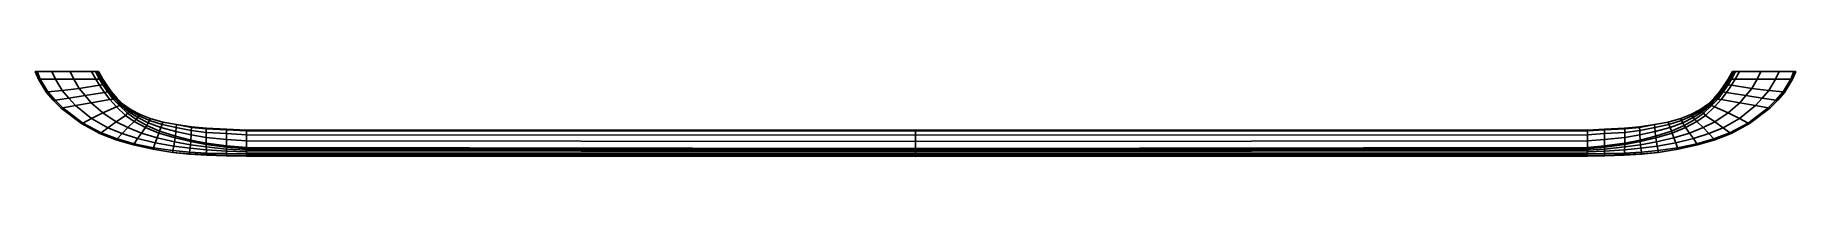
# Model space of a CAD drawing. Extents: x -286 to 286, y -28 to 0.
import ezdxf

# ---------------------------------------------------------------- set-up
doc = ezdxf.new("R2010")
doc.units = 0
doc.layers.add('METAL', color=5, linetype='CONTINUOUS')

msp = doc.modelspace()

# ---------------------------------------------------------------- meshes
at = {"layer": 'METAL'}
mesh = msp.add_polyface(dxfattribs=at)
corners = [(-284.91, -0.01, -0.67), (-278.48, 0, 0.38), (-278.48, -0.01, -0.67), (-277.24, 0, 0.93), (-273.49, 0, 1.47), (-267.25, 0, 1.98), (-285.5, -0.01, -1.21), (-284.41, -2.46, -1.18), (-283.87, -2.46, -0.67), (-284.91, -0.01, -0.67), (-281.81, -6.79, -1.19), (-281.36, -6.6, -0.61), (-279.64, -9.37, -1.16), (-279.02, -9.37, -0.52), (-278.63, -0.01, -1.21), (-285.5, -0.01, -1.21), (-277.11, -11.97, -1.13), (-276.51, -11.84, -0.43), (-284.41, -2.46, -1.37), (-284.41, -2.46, -1.48), (-281.81, -6.79, -1.48), (-281.81, -6.79, -1.39), (-279.64, -9.37, -1.48), (-279.64, -9.37, -1.38), (-277.11, -11.97, -1.37), (-277.11, -11.97, -1.48), (-270.46, -16.97, -1.48), (-270.46, -16.97, -1.31), (-285.5, -0.01, -1.21), (-285.5, -0.01, -1.39), (-284.41, -2.46, -1.18), (-281.81, -6.79, -1.19), (-279.64, -9.37, -1.16), (-277.11, -11.97, -1.13), (-270.46, -16.97, -0.94), (-278.63, -0.01, -1.39), (-285.5, -0.01, -1.39), (-280.09, -0.01, 0.85), (-278.95, -2.46, 0.84), (-272.95, -2.46, 2.03), (-274.2, -0.01, 2.07), (-280.09, -0.01, 0.85), (-283.87, -2.46, -0.67), (-284.91, -0.01, -0.67), (-276.76, -6.17, 0.89), (-271.2, -5.46, 2.07), (-281.36, -6.6, -0.61), (-276.51, -11.84, -0.43), (-272.41, -11.08, 1.02), (-274.63, -8.69, 0.95), (-279.02, -9.37, -0.52), (-274.2, -0.01, 2.07), (-285.5, -0.01, -1.48), (-278.63, -0.01, -1.48), (-285.5, -0.01, -1.48), (-284.91, -0.01, -2.29), (-278.48, -0.01, -2.29), (-278.48, 0, -3.35), (-273.49, 0, -4.43), (-277.24, 0, -3.9), (-267.25, 0, -4.94), (-285.5, -0.01, -1.75), (-284.91, -0.01, -2.29), (-283.87, -2.46, -2.29), (-284.41, -2.46, -1.78), (-281.36, -6.6, -2.36), (-281.81, -6.79, -1.77), (-279.02, -9.37, -2.44), (-279.64, -9.37, -1.8), (-278.63, -0.01, -1.75), (-285.5, -0.01, -1.75), (-276.51, -11.84, -2.53), (-277.11, -11.97, -1.83), (-284.41, -2.46, -1.59), (-281.81, -6.79, -1.58), (-279.64, -9.37, -1.59), (-277.11, -11.97, -1.6), (-270.46, -16.97, -1.66), (-285.5, -0.01, -1.75), (-284.41, -2.46, -1.78), (-285.5, -0.01, -1.57), (-281.81, -6.79, -1.77), (-279.64, -9.37, -1.8), (-285.5, -0.01, -1.57), (-278.63, -0.01, -1.57), (-277.11, -11.97, -1.83), (-280.09, -0.01, -3.82), (-278.95, -2.46, -3.8), (-280.09, -0.01, -3.82), (-274.2, -0.01, -5.03), (-272.95, -2.46, -5), (-283.87, -2.46, -2.29), (-284.91, -0.01, -2.29), (-276.76, -6.17, -3.85), (-271.2, -5.46, -5.03), (-281.36, -6.6, -2.36), (-276.51, -11.84, -2.53), (-279.02, -9.37, -2.44), (-274.63, -8.69, -3.92), (-272.41, -11.08, -3.98), (-274.2, -0.01, -5.03)]
mesh.append_faces([[corners[k] for k in face] for face in [(0, 1, 2, 2), (1, 3, 4, 5), (6, 7, 8, 9), (7, 10, 11, 8), (10, 12, 13, 11), (14, 15, 0, 2), (12, 16, 17, 13), (18, 19, 20, 21), (21, 20, 22, 23), (24, 25, 26, 27), (28, 29, 18, 30), (30, 18, 21, 31), (31, 21, 23, 32), (33, 24, 27, 34), (14, 35, 36, 15), (32, 23, 24, 33), (3, 1, 0, 37), (38, 39, 40, 41), (42, 38, 41, 43), (44, 45, 39, 38), (46, 44, 38, 42), (47, 48, 49, 50), (4, 3, 37, 51), (50, 49, 44, 46), (18, 29, 52, 19), (36, 35, 53, 54), (24, 23, 22, 25), (55, 56, 57, 57), (58, 59, 57, 60), (61, 62, 63, 64), (64, 63, 65, 66), (66, 65, 67, 68), (69, 56, 55, 70), (68, 67, 71, 72), (73, 74, 20, 19), (74, 75, 22, 20), (76, 77, 26, 25), (78, 79, 73, 80), (79, 81, 74, 73), (81, 82, 75, 74), (69, 70, 83, 84), (82, 85, 76, 75), (59, 86, 55, 57), (87, 88, 89, 90), (91, 92, 88, 87), (93, 87, 90, 94), (95, 91, 87, 93), (96, 97, 98, 99), (58, 100, 86, 59), (97, 95, 93, 98), (73, 19, 52, 80), (83, 54, 53, 84), (76, 25, 22, 75)]])
mesh = msp.add_polyface(dxfattribs=at)
corners = [(-265.95, -0.01, 3.18), (-267.25, -0.01, 2.98), (-265.86, -2.46, 2.92), (-264.68, -2.46, 3.11), (-278.48, 0, 0.38), (-267.25, 0, 0.76), (-267.25, -0.01, -0.67), (-278.48, -0.01, -0.67), (-265.32, 0, 0.83), (-265, -0.01, -0.67), (-267.25, 0, 1.98), (-265.95, -0.01, 3.18), (-264.68, -2.46, 3.11), (-264.32, -2.44, 2.07), (-265.64, 0, 2.11), (-265.64, 0, 2.11), (-267.25, -0.01, 2.98), (-265.95, -0.01, 3.18), (-267.27, -0.01, -1.21), (-278.63, -0.01, -1.21), (-277.11, -11.97, -1.13), (-270.46, -16.97, -0.94), (-270.02, -16.76, -0.21), (-276.51, -11.84, -0.43), (-264.48, -20.19, -0.6), (-264.14, -19.92, 0.17), (-265, -0.01, -1.21), (-265, -0.01, -1.39), (-265, -0.01, -1.48), (-267.27, -0.01, -1.48), (-267.27, -0.01, -1.39), (-278.63, -0.01, -1.39), (-270.46, -16.97, -0.94), (-270.46, -16.97, -1.31), (-264.48, -20.19, -1.19), (-264.48, -20.19, -0.6), (-272.95, -2.46, 2.03), (-274.2, -0.01, 2.07), (-271.2, -5.46, 2.07), (-264.65, -4.45, 2.94), (-267.34, -10.16, 2.15), (-261.31, -9.08, 2.96), (-262.98, -6.77, 2.95), (-269.28, -7.82, 2.11), (-272.41, -11.08, 1.02), (-274.63, -8.69, 0.95), (-267.18, -15.25, 1.21), (-263.54, -13.48, 2.3), (-270.02, -16.76, -0.21), (-276.51, -11.84, -0.43), (-264.14, -19.92, 0.17), (-261.9, -18.29, 1.51), (-273.49, 0, 1.47), (-274.2, -0.01, 2.07), (-276.76, -6.17, 0.89), (-278.63, -0.01, -1.48), (-270.46, -16.97, -1.48), (-264.48, -20.19, -1.48), (-265.95, -0.01, -6.15), (-264.68, -2.46, -6.08), (-265.86, -2.46, -5.88), (-267.25, -0.01, -5.95), (-278.48, 0, -3.35), (-278.48, -0.01, -2.29), (-267.25, -0.01, -2.29), (-267.25, 0, -3.73), (-265, -0.01, -2.29), (-265.32, 0, -3.79), (-267.25, 0, -4.94), (-265.64, 0, -5.08), (-267.25, -0.01, -5.95), (-265.95, -0.01, -6.15), (-267.27, -0.01, -1.75), (-278.63, -0.01, -1.75), (-277.11, -11.97, -1.83), (-276.51, -11.84, -2.53), (-270.02, -16.76, -2.76), (-270.46, -16.97, -2.02), (-264.14, -19.92, -3.14), (-264.48, -20.19, -2.37), (-265, -0.01, -1.75), (-265, -0.01, -1.57), (-267.27, -0.01, -1.57), (-278.63, -0.01, -1.57), (-277.11, -11.97, -1.83), (-270.46, -16.97, -2.02), (-270.46, -16.97, -1.66), (-277.11, -11.97, -1.6), (-264.48, -20.19, -2.37), (-264.48, -20.19, -1.78), (-272.95, -2.46, -5), (-274.2, -0.01, -5.03), (-271.2, -5.46, -5.03), (-264.65, -4.45, -5.9), (-267.34, -10.16, -5.12), (-269.28, -7.82, -5.07), (-262.98, -6.77, -5.92), (-261.31, -9.08, -5.93), (-272.41, -11.08, -3.98), (-274.63, -8.69, -3.92), (-267.18, -15.25, -4.18), (-263.54, -13.48, -5.26), (-270.02, -16.76, -2.76), (-276.51, -11.84, -2.53), (-264.14, -19.92, -3.14), (-261.9, -18.29, -4.47), (-274.2, -0.01, -5.03), (-273.49, 0, -4.43), (-276.76, -6.17, -3.85)]
mesh.append_faces([[corners[k] for k in face] for face in [(0, 1, 2, 3), (4, 5, 6, 7), (5, 8, 9, 6), (5, 4, 10, 10), (11, 12, 13, 14), (10, 15, 8, 5), (16, 17, 15, 10), (18, 19, 7, 6), (20, 21, 22, 23), (21, 24, 25, 22), (26, 18, 6, 9), (27, 28, 29, 30), (18, 30, 31, 19), (32, 33, 34, 35), (26, 27, 30, 18), (36, 2, 1, 37), (38, 39, 2, 36), (40, 41, 42, 43), (43, 42, 39, 38), (44, 40, 43, 45), (46, 47, 40, 44), (48, 46, 44, 49), (50, 51, 46, 48), (10, 52, 53, 16), (45, 43, 38, 54), (31, 30, 29, 55), (34, 33, 56, 57), (58, 59, 60, 61), (62, 63, 64, 65), (65, 64, 66, 67), (65, 68, 62, 62), (68, 65, 67, 69), (70, 68, 69, 71), (72, 64, 63, 73), (74, 75, 76, 77), (77, 76, 78, 79), (80, 66, 64, 72), (81, 82, 29, 28), (72, 73, 83, 82), (84, 85, 86, 87), (85, 88, 89, 86), (80, 72, 82, 81), (90, 91, 61, 60), (92, 90, 60, 93), (94, 95, 96, 97), (95, 92, 93, 96), (98, 99, 95, 94), (100, 98, 94, 101), (102, 103, 98, 100), (104, 102, 100, 105), (68, 70, 106, 107), (99, 108, 92, 95), (83, 55, 29, 82), (89, 57, 56, 86)]])
mesh = msp.add_polyface(dxfattribs=at)
corners = [(-264.68, -2.46, 3.11), (-265.86, -2.46, 2.92), (-264.65, -4.45, 2.94), (-263.51, -4.3, 3.13), (-262.98, -6.77, 2.95), (-261.93, -6.63, 3.13), (-261.31, -9.08, 2.96), (-260.23, -8.98, 3.14), (-265.32, 0, 0.83), (-263.95, -2.44, 0.81), (-263.59, -2.46, -0.53), (-265, -0.01, -0.67), (-262.77, -4.17, 0.97), (-262.52, -4.15, -0.43), (-261.15, -6.49, 0.97), (-260.88, -6.46, -0.43), (-259.24, -8.83, 0.97), (-258.92, -8.78, -0.43), (-265.64, 0, 2.11), (-264.32, -2.44, 2.07), (-263.1, -4.22, 2.16), (-264.68, -2.46, 3.11), (-263.51, -4.3, 3.13), (-261.5, -6.55, 2.16), (-261.93, -6.63, 3.13), (-259.68, -8.9, 2.16), (-260.23, -8.98, 3.14), (-263.59, -2.46, -1.21), (-265, -0.01, -1.21), (-262.52, -4.15, -1.13), (-260.88, -6.46, -1.13), (-258.92, -8.78, -1.13), (-260.88, -6.46, -1.37), (-260.88, -6.46, -1.48), (-262.52, -4.15, -1.48), (-262.52, -4.15, -1.37), (-263.59, -2.46, -1.39), (-265, -0.01, -1.39), (-258.92, -8.78, -1.37), (-263.59, -2.46, -1.48), (-265, -0.01, -1.48), (-258.92, -8.78, -1.48), (-264.68, -2.46, -6.08), (-263.51, -4.3, -6.09), (-264.65, -4.45, -5.9), (-265.86, -2.46, -5.88), (-261.93, -6.63, -6.1), (-262.98, -6.77, -5.92), (-260.23, -8.98, -6.1), (-261.31, -9.08, -5.93), (-265.32, 0, -3.79), (-265, -0.01, -2.29), (-263.59, -2.46, -2.43), (-263.95, -2.44, -3.77), (-262.52, -4.15, -2.53), (-262.77, -4.17, -3.93), (-260.88, -6.46, -2.53), (-261.15, -6.49, -3.93), (-258.92, -8.78, -2.53), (-259.24, -8.83, -3.94), (-265.64, 0, -5.08), (-264.32, -2.44, -5.03), (-265.95, -0.01, -6.15), (-264.68, -2.46, -6.08), (-263.1, -4.22, -5.12), (-263.51, -4.3, -6.09), (-261.5, -6.55, -5.12), (-261.93, -6.63, -6.1), (-259.68, -8.9, -5.13), (-260.23, -8.98, -6.1), (-263.59, -2.46, -1.75), (-265, -0.01, -1.75), (-262.52, -4.15, -1.83), (-260.88, -6.46, -1.83), (-258.92, -8.78, -1.83), (-260.88, -6.46, -1.6), (-262.52, -4.15, -1.6), (-265, -0.01, -1.57), (-263.59, -2.46, -1.57), (-257.16, -10.56, -1.83), (-258.92, -8.78, -1.6), (-257.16, -10.56, -1.6)]
mesh.append_faces([[corners[k] for k in face] for face in [(0, 1, 2, 3), (3, 2, 4, 5), (5, 4, 6, 7), (8, 9, 10, 11), (9, 12, 13, 10), (12, 14, 15, 13), (14, 16, 17, 15), (18, 19, 9, 8), (19, 20, 12, 9), (21, 22, 20, 19), (20, 23, 14, 12), (22, 24, 23, 20), (23, 25, 16, 14), (24, 26, 25, 23), (27, 28, 11, 10), (29, 27, 10, 13), (30, 29, 13, 15), (31, 30, 15, 17), (32, 33, 34, 35), (27, 36, 37, 28), (35, 36, 27, 29), (30, 32, 35, 29), (31, 38, 32, 30), (37, 36, 39, 40), (36, 35, 34, 39), (32, 38, 41, 33), (42, 43, 44, 45), (43, 46, 47, 44), (46, 48, 49, 47), (50, 51, 52, 53), (53, 52, 54, 55), (55, 54, 56, 57), (57, 56, 58, 59), (60, 50, 53, 61), (62, 60, 61, 63), (61, 53, 55, 64), (63, 61, 64, 65), (64, 55, 57, 66), (65, 64, 66, 67), (66, 57, 59, 68), (67, 66, 68, 69), (70, 52, 51, 71), (72, 54, 52, 70), (73, 56, 54, 72), (74, 58, 56, 73), (75, 76, 34, 33), (70, 71, 77, 78), (76, 72, 70, 78), (73, 72, 76, 75), (79, 74, 80, 81), (74, 73, 75, 80), (77, 40, 39, 78), (78, 39, 34, 76), (75, 33, 41, 80)]])
mesh = msp.add_polyface(dxfattribs=at)
corners = [(265.2, -2.46, 3.11), (264.03, -4.3, 3.13), (265.17, -4.45, 2.94), (266.38, -2.46, 2.92), (262.45, -6.63, 3.13), (263.5, -6.77, 2.95), (260.75, -8.98, 3.14), (261.84, -9.08, 2.96), (265.84, 0, 0.83), (265.52, -0.01, -0.67), (264.11, -2.46, -0.53), (264.47, -2.44, 0.81), (263.04, -4.15, -0.43), (263.3, -4.17, 0.97), (261.4, -6.46, -0.43), (261.67, -6.49, 0.97), (259.44, -8.78, -0.43), (259.76, -8.83, 0.97), (266.16, 0, 2.11), (264.84, -2.44, 2.07), (266.47, -0.01, 3.18), (265.2, -2.46, 3.11), (263.63, -4.22, 2.16), (264.03, -4.3, 3.13), (262.02, -6.55, 2.16), (262.45, -6.63, 3.13), (260.2, -8.9, 2.16), (260.75, -8.98, 3.14), (264.11, -2.46, -1.21), (265.52, -0.01, -1.21), (263.04, -4.15, -1.13), (261.4, -6.46, -1.13), (259.44, -8.78, -1.13), (263.04, -4.15, -1.48), (261.4, -6.46, -1.48), (261.4, -6.46, -1.37), (263.04, -4.15, -1.37), (265.52, -0.01, -1.39), (264.11, -2.46, -1.39), (259.44, -8.78, -1.37), (265.52, -0.01, -1.48), (264.11, -2.46, -1.48), (259.44, -8.78, -1.48), (265.2, -2.46, -6.08), (266.38, -2.46, -5.88), (265.17, -4.45, -5.9), (264.03, -4.3, -6.09), (263.5, -6.77, -5.92), (262.45, -6.63, -6.1), (261.84, -9.08, -5.93), (260.75, -8.98, -6.1), (265.84, 0, -3.79), (264.47, -2.44, -3.77), (264.11, -2.46, -2.43), (265.52, -0.01, -2.29), (263.3, -4.17, -3.93), (263.04, -4.15, -2.53), (261.67, -6.49, -3.93), (261.4, -6.46, -2.53), (259.76, -8.83, -3.94), (259.44, -8.78, -2.53), (266.16, 0, -5.08), (264.84, -2.44, -5.03), (263.63, -4.22, -5.12), (265.2, -2.46, -6.08), (264.03, -4.3, -6.09), (262.02, -6.55, -5.12), (262.45, -6.63, -6.1), (260.2, -8.9, -5.13), (260.75, -8.98, -6.1), (264.11, -2.46, -1.75), (265.52, -0.01, -1.75), (263.04, -4.15, -1.83), (261.4, -6.46, -1.83), (259.44, -8.78, -1.83), (263.04, -4.15, -1.6), (261.4, -6.46, -1.6), (264.11, -2.46, -1.57), (265.52, -0.01, -1.57), (257.68, -10.56, -1.83), (257.68, -10.56, -1.6), (259.44, -8.78, -1.6)]
mesh.append_faces([[corners[k] for k in face] for face in [(0, 1, 2, 3), (1, 4, 5, 2), (4, 6, 7, 5), (8, 9, 10, 11), (11, 10, 12, 13), (13, 12, 14, 15), (15, 14, 16, 17), (18, 8, 11, 19), (20, 18, 19, 21), (19, 11, 13, 22), (21, 19, 22, 23), (22, 13, 15, 24), (23, 22, 24, 25), (24, 15, 17, 26), (25, 24, 26, 27), (28, 10, 9, 29), (30, 12, 10, 28), (31, 14, 12, 30), (32, 16, 14, 31), (33, 34, 35, 36), (28, 29, 37, 38), (36, 30, 28, 38), (31, 30, 36, 35), (32, 31, 35, 39), (38, 37, 40, 41), (36, 38, 41, 33), (39, 35, 34, 42), (43, 44, 45, 46), (46, 45, 47, 48), (48, 47, 49, 50), (51, 52, 53, 54), (52, 55, 56, 53), (55, 57, 58, 56), (57, 59, 60, 58), (61, 62, 52, 51), (62, 63, 55, 52), (64, 65, 63, 62), (63, 66, 57, 55), (65, 67, 66, 63), (66, 68, 59, 57), (67, 69, 68, 66), (70, 71, 54, 53), (72, 70, 53, 56), (73, 72, 56, 58), (74, 73, 58, 60), (33, 75, 76, 34), (70, 77, 78, 71), (75, 77, 70, 72), (73, 76, 75, 72), (79, 80, 81, 74), (74, 81, 76, 73), (77, 41, 40, 78), (75, 33, 41, 77), (81, 42, 34, 76)]])
mesh = msp.add_polyface(dxfattribs=at)
corners = [(266.47, -0.01, 3.18), (265.2, -2.46, 3.11), (266.38, -2.46, 2.92), (267.77, -0.01, 2.98), (279, 0, 0.38), (279, -0.01, -0.67), (267.77, -0.01, -0.67), (267.77, 0, 0.76), (265.52, -0.01, -0.67), (265.84, 0, 0.83), (267.77, 0, 1.98), (266.16, 0, 2.11), (267.77, -0.01, 2.98), (266.47, -0.01, 3.18), (267.79, -0.01, -1.21), (279.15, -0.01, -1.21), (277.63, -11.97, -1.13), (277.04, -11.84, -0.43), (270.54, -16.76, -0.21), (270.98, -16.97, -0.94), (264.66, -19.92, 0.17), (265, -20.19, -0.6), (265.52, -0.01, -1.21), (267.79, -0.01, -1.48), (265.52, -0.01, -1.48), (265.52, -0.01, -1.39), (267.79, -0.01, -1.39), (279.15, -0.01, -1.39), (270.98, -16.97, -0.94), (265, -20.19, -0.6), (265, -20.19, -1.19), (270.98, -16.97, -1.31), (274.72, -0.01, 2.07), (273.47, -2.46, 2.03), (265.17, -4.45, 2.94), (271.72, -5.46, 2.07), (269.8, -7.82, 2.11), (263.5, -6.77, 2.95), (261.84, -9.08, 2.96), (267.87, -10.16, 2.15), (275.15, -8.69, 0.95), (272.93, -11.08, 1.02), (264.06, -13.48, 2.3), (267.7, -15.25, 1.21), (277.04, -11.84, -0.43), (270.54, -16.76, -0.21), (262.42, -18.29, 1.51), (264.66, -19.92, 0.17), (274.72, -0.01, 2.07), (274.01, 0, 1.47), (277.29, -6.17, 0.89), (279.15, -0.01, -1.48), (265, -20.19, -1.48), (270.98, -16.97, -1.48), (266.47, -0.01, -6.15), (267.77, -0.01, -5.95), (266.38, -2.46, -5.88), (265.2, -2.46, -6.08), (279, 0, -3.35), (267.77, 0, -3.73), (267.77, -0.01, -2.29), (279, -0.01, -2.29), (265.84, 0, -3.79), (265.52, -0.01, -2.29), (267.77, 0, -4.94), (266.47, -0.01, -6.15), (265.2, -2.46, -6.08), (264.84, -2.44, -5.03), (266.16, 0, -5.08), (266.16, 0, -5.08), (267.77, -0.01, -5.95), (266.47, -0.01, -6.15), (267.79, -0.01, -1.75), (279.15, -0.01, -1.75), (277.63, -11.97, -1.83), (270.98, -16.97, -2.02), (270.54, -16.76, -2.76), (277.04, -11.84, -2.53), (265, -20.19, -2.37), (264.66, -19.92, -3.14), (265.52, -0.01, -1.75), (267.79, -0.01, -1.57), (265.52, -0.01, -1.57), (279.15, -0.01, -1.57), (270.98, -16.97, -2.02), (270.98, -16.97, -1.66), (265, -20.19, -1.78), (265, -20.19, -2.37), (274.72, -0.01, -5.03), (273.47, -2.46, -5), (271.72, -5.46, -5.03), (265.17, -4.45, -5.9), (269.8, -7.82, -5.07), (267.87, -10.16, -5.12), (261.84, -9.08, -5.93), (263.5, -6.77, -5.92), (275.15, -8.69, -3.92), (272.93, -11.08, -3.98), (267.7, -15.25, -4.18), (264.06, -13.48, -5.26), (277.04, -11.84, -2.53), (270.54, -16.76, -2.76), (264.66, -19.92, -3.14), (262.42, -18.29, -4.47), (274.01, 0, -4.43), (274.72, -0.01, -5.03), (277.29, -6.17, -3.85)]
mesh.append_faces([[corners[k] for k in face] for face in [(0, 1, 2, 3), (4, 5, 6, 7), (7, 6, 8, 9), (7, 10, 4, 4), (10, 7, 9, 11), (12, 10, 11, 13), (14, 6, 5, 15), (16, 17, 18, 19), (19, 18, 20, 21), (22, 8, 6, 14), (23, 24, 25, 26), (14, 15, 27, 26), (28, 29, 30, 31), (22, 14, 26, 25), (32, 3, 2, 33), (33, 2, 34, 35), (36, 37, 38, 39), (35, 34, 37, 36), (40, 36, 39, 41), (41, 39, 42, 43), (44, 41, 43, 45), (45, 43, 46, 47), (12, 48, 49, 10), (50, 35, 36, 40), (26, 27, 51, 23), (31, 30, 52, 53), (54, 55, 56, 57), (58, 59, 60, 61), (59, 62, 63, 60), (59, 58, 64, 64), (65, 66, 67, 68), (64, 69, 62, 59), (70, 71, 69, 64), (72, 73, 61, 60), (74, 75, 76, 77), (75, 78, 79, 76), (80, 72, 60, 63), (23, 81, 82, 24), (72, 81, 83, 73), (84, 85, 86, 87), (80, 82, 81, 72), (88, 89, 56, 55), (89, 90, 91, 56), (92, 93, 94, 95), (90, 92, 95, 91), (96, 97, 93, 92), (97, 98, 99, 93), (100, 101, 98, 97), (101, 102, 103, 98), (70, 64, 104, 105), (106, 96, 92, 90), (81, 23, 51, 83), (85, 53, 52, 86)]])
mesh = msp.add_polyface(dxfattribs=at)
corners = [(285.43, -0.01, -0.67), (279, -0.01, -0.67), (279, 0, 0.38), (267.77, 0, 1.98), (274.01, 0, 1.47), (277.76, 0, 0.93), (286.02, -0.01, -1.21), (285.43, -0.01, -0.67), (284.39, -2.46, -0.67), (284.93, -2.46, -1.18), (281.88, -6.6, -0.61), (282.33, -6.79, -1.19), (279.54, -9.37, -0.52), (280.16, -9.37, -1.16), (279.15, -0.01, -1.21), (286.02, -0.01, -1.21), (277.04, -11.84, -0.43), (277.63, -11.97, -1.13), (282.33, -6.79, -1.48), (284.93, -2.46, -1.48), (284.93, -2.46, -1.37), (282.33, -6.79, -1.39), (280.16, -9.37, -1.48), (280.16, -9.37, -1.38), (270.98, -16.97, -1.48), (277.63, -11.97, -1.48), (277.63, -11.97, -1.37), (270.98, -16.97, -1.31), (286.02, -0.01, -1.21), (284.93, -2.46, -1.18), (286.02, -0.01, -1.39), (282.33, -6.79, -1.19), (280.16, -9.37, -1.16), (277.63, -11.97, -1.13), (270.98, -16.97, -0.94), (286.02, -0.01, -1.39), (279.15, -0.01, -1.39), (280.61, -0.01, 0.85), (280.61, -0.01, 0.85), (274.72, -0.01, 2.07), (273.47, -2.46, 2.03), (279.47, -2.46, 0.84), (285.43, -0.01, -0.67), (284.39, -2.46, -0.67), (271.72, -5.46, 2.07), (277.29, -6.17, 0.89), (281.88, -6.6, -0.61), (279.54, -9.37, -0.52), (275.15, -8.69, 0.95), (272.93, -11.08, 1.02), (277.04, -11.84, -0.43), (274.72, -0.01, 2.07), (286.02, -0.01, -1.48), (286.02, -0.01, -1.48), (279.15, -0.01, -1.48), (285.43, -0.01, -2.29), (279, 0, -3.35), (279, -0.01, -2.29), (277.76, 0, -3.9), (274.01, 0, -4.43), (267.77, 0, -4.94), (286.02, -0.01, -1.75), (284.93, -2.46, -1.78), (284.39, -2.46, -2.29), (285.43, -0.01, -2.29), (282.33, -6.79, -1.77), (281.88, -6.6, -2.36), (280.16, -9.37, -1.8), (279.54, -9.37, -2.44), (279.15, -0.01, -1.75), (286.02, -0.01, -1.75), (277.63, -11.97, -1.83), (277.04, -11.84, -2.53), (282.33, -6.79, -1.58), (284.93, -2.46, -1.59), (280.16, -9.37, -1.59), (270.98, -16.97, -1.66), (277.63, -11.97, -1.6), (286.02, -0.01, -1.75), (286.02, -0.01, -1.57), (284.93, -2.46, -1.78), (282.33, -6.79, -1.77), (280.16, -9.37, -1.8), (277.63, -11.97, -1.83), (270.98, -16.97, -2.02), (279.15, -0.01, -1.57), (286.02, -0.01, -1.57), (280.61, -0.01, -3.82), (280.61, -0.01, -3.82), (279.47, -2.46, -3.8), (273.47, -2.46, -5), (274.72, -0.01, -5.03), (285.43, -0.01, -2.29), (284.39, -2.46, -2.29), (277.29, -6.17, -3.85), (271.72, -5.46, -5.03), (281.88, -6.6, -2.36), (279.54, -9.37, -2.44), (277.04, -11.84, -2.53), (272.93, -11.08, -3.98), (275.15, -8.69, -3.92), (274.72, -0.01, -5.03)]
mesh.append_faces([[corners[k] for k in face] for face in [(0, 1, 2, 2), (3, 4, 5, 2), (6, 7, 8, 9), (9, 8, 10, 11), (11, 10, 12, 13), (14, 1, 0, 15), (13, 12, 16, 17), (18, 19, 20, 21), (22, 18, 21, 23), (24, 25, 26, 27), (28, 29, 20, 30), (29, 31, 21, 20), (31, 32, 23, 21), (33, 34, 27, 26), (14, 15, 35, 36), (32, 33, 26, 23), (37, 0, 2, 5), (38, 39, 40, 41), (42, 38, 41, 43), (41, 40, 44, 45), (43, 41, 45, 46), (47, 48, 49, 50), (51, 37, 5, 4), (46, 45, 48, 47), (30, 20, 19, 52), (36, 35, 53, 54), (23, 26, 25, 22), (55, 56, 57, 57), (58, 59, 60, 56), (61, 62, 63, 64), (62, 65, 66, 63), (65, 67, 68, 66), (69, 70, 55, 57), (67, 71, 72, 68), (18, 73, 74, 19), (22, 75, 73, 18), (24, 76, 77, 25), (78, 79, 74, 80), (80, 74, 73, 81), (81, 73, 75, 82), (83, 77, 76, 84), (69, 85, 86, 70), (82, 75, 77, 83), (87, 58, 56, 55), (88, 89, 90, 91), (92, 93, 89, 88), (89, 94, 95, 90), (93, 96, 94, 89), (97, 98, 99, 100), (101, 59, 58, 87), (96, 97, 100, 94), (79, 52, 19, 74), (85, 54, 53, 86), (75, 22, 25, 77)]])
mesh = msp.add_polyface(dxfattribs=at)
corners = [(-260.23, -8.98, 3.14), (-261.31, -9.08, 2.96), (-259.12, -11.45, 3.05), (-258.19, -11.07, 3.2), (-256.22, -14.26, 3.15), (-255.51, -13.57, 3.27), (-259.24, -8.83, 0.97), (-257.43, -10.7, 0.99), (-257.16, -10.56, -0.43), (-258.92, -8.78, -0.43), (-254.7, -12.76, 1.02), (-254.4, -12.43, -0.43), (-259.68, -8.9, 2.16), (-257.77, -10.88, 2.2), (-260.23, -8.98, 3.14), (-258.19, -11.07, 3.2), (-255.07, -13.14, 2.25), (-255.51, -13.57, 3.27), (-264.48, -20.19, -0.6), (-259.19, -22.24, -0.15), (-258.94, -21.91, 0.48), (-264.14, -19.92, 0.17), (-257.16, -10.56, -1.13), (-258.92, -8.78, -1.13), (-254.4, -12.43, -1.13), (-253.57, -23.88, 0.07), (-253.37, -23.52, 0.83), (-264.48, -20.19, -1.19), (-264.48, -20.19, -1.48), (-259.19, -22.24, -1.48), (-259.19, -22.24, -1.04), (-257.16, -10.56, -1.37), (-257.16, -10.56, -1.48), (-258.92, -8.78, -1.48), (-258.92, -8.78, -1.37), (-264.48, -20.19, -0.6), (-259.19, -22.24, -0.15), (-254.4, -12.43, -1.37), (-253.57, -23.88, -0.97), (-253.57, -23.88, 0.07), (-263.54, -13.48, 2.3), (-267.34, -10.16, 2.15), (-259.26, -16.4, 2.5), (-255.38, -18.27, 2.63), (-253.37, -16.23, 3.16), (-261.9, -18.29, 1.51), (-267.18, -15.25, 1.21), (-257.23, -20.16, 1.74), (-258.94, -21.91, 0.48), (-264.14, -19.92, 0.17), (-253.37, -23.52, 0.83), (-252.27, -21.83, 2), (-254.4, -12.43, -1.48), (-253.57, -23.88, -1.48), (-260.23, -8.98, -6.1), (-258.19, -11.07, -6.16), (-259.12, -11.45, -6.01), (-261.31, -9.08, -5.93), (-255.51, -13.57, -6.24), (-256.22, -14.26, -6.11), (-259.24, -8.83, -3.94), (-258.92, -8.78, -2.53), (-257.16, -10.56, -2.53), (-257.43, -10.7, -3.96), (-254.4, -12.43, -2.53), (-254.7, -12.76, -3.98), (-259.68, -8.9, -5.13), (-257.77, -10.88, -5.17), (-260.23, -8.98, -6.1), (-258.19, -11.07, -6.16), (-255.07, -13.14, -5.22), (-255.51, -13.57, -6.24), (-264.48, -20.19, -2.37), (-264.14, -19.92, -3.14), (-258.94, -21.91, -3.45), (-259.19, -22.24, -2.82), (-257.16, -10.56, -1.83), (-258.92, -8.78, -1.83), (-254.4, -12.43, -1.83), (-253.37, -23.52, -3.79), (-253.57, -23.88, -3.03), (-264.48, -20.19, -1.78), (-259.19, -22.24, -1.93), (-257.16, -10.56, -1.6), (-258.92, -8.78, -1.6), (-264.48, -20.19, -2.37), (-259.19, -22.24, -2.82), (-254.4, -12.43, -1.6), (-253.57, -23.88, -3.03), (-253.57, -23.88, -2), (-263.54, -13.48, -5.26), (-267.34, -10.16, -5.12), (-259.26, -16.4, -5.47), (-255.38, -18.27, -5.59), (-253.37, -16.23, -6.12), (-261.9, -18.29, -4.47), (-267.18, -15.25, -4.18), (-257.23, -20.16, -4.7), (-258.94, -21.91, -3.45), (-264.14, -19.92, -3.14), (-253.37, -23.52, -3.79), (-252.27, -21.83, -4.96)]
mesh.append_faces([[corners[k] for k in face] for face in [(0, 1, 2, 3), (3, 2, 4, 5), (6, 7, 8, 9), (7, 10, 11, 8), (12, 13, 7, 6), (14, 15, 13, 12), (13, 16, 10, 7), (15, 17, 16, 13), (18, 19, 20, 21), (22, 23, 9, 8), (24, 22, 8, 11), (19, 25, 26, 20), (27, 28, 29, 30), (31, 32, 33, 34), (35, 27, 30, 36), (22, 31, 34, 23), (24, 37, 31, 22), (36, 30, 38, 39), (40, 2, 1, 41), (42, 4, 2, 40), (43, 44, 4, 42), (45, 42, 40, 46), (47, 43, 42, 45), (48, 47, 45, 49), (50, 51, 47, 48), (31, 37, 52, 32), (38, 30, 29, 53), (54, 55, 56, 57), (55, 58, 59, 56), (60, 61, 62, 63), (63, 62, 64, 65), (66, 60, 63, 67), (68, 66, 67, 69), (67, 63, 65, 70), (69, 67, 70, 71), (72, 73, 74, 75), (76, 62, 61, 77), (78, 64, 62, 76), (75, 74, 79, 80), (81, 82, 29, 28), (83, 84, 33, 32), (85, 86, 82, 81), (78, 76, 83, 87), (86, 88, 89, 82), (90, 91, 57, 56), (92, 90, 56, 59), (93, 92, 59, 94), (95, 96, 90, 92), (97, 95, 92, 93), (98, 99, 95, 97), (100, 98, 97, 101), (83, 32, 52, 87), (89, 53, 29, 82)]])
mesh = msp.add_polyface(dxfattribs=at)
corners = [(260.75, -8.98, 3.14), (258.71, -11.07, 3.2), (259.64, -11.45, 3.05), (261.84, -9.08, 2.96), (256.03, -13.57, 3.27), (256.74, -14.26, 3.15), (259.76, -8.83, 0.97), (259.44, -8.78, -0.43), (257.68, -10.56, -0.43), (257.95, -10.7, 0.99), (254.92, -12.43, -0.43), (255.22, -12.76, 1.02), (260.2, -8.9, 2.16), (258.29, -10.88, 2.2), (260.75, -8.98, 3.14), (258.71, -11.07, 3.2), (255.59, -13.14, 2.25), (256.03, -13.57, 3.27), (265, -20.19, -0.6), (264.66, -19.92, 0.17), (259.46, -21.91, 0.48), (259.71, -22.24, -0.15), (257.68, -10.56, -1.13), (259.44, -8.78, -1.13), (254.92, -12.43, -1.13), (253.89, -23.52, 0.83), (254.09, -23.88, 0.07), (259.71, -22.24, -1.48), (265, -20.19, -1.48), (265, -20.19, -1.19), (259.71, -22.24, -1.04), (259.44, -8.78, -1.48), (257.68, -10.56, -1.48), (257.68, -10.56, -1.37), (259.44, -8.78, -1.37), (265, -20.19, -0.6), (259.71, -22.24, -0.15), (254.92, -12.43, -1.37), (254.09, -23.88, 0.07), (254.09, -23.88, -0.97), (267.87, -10.16, 2.15), (264.06, -13.48, 2.3), (259.78, -16.4, 2.5), (253.9, -16.23, 3.16), (255.9, -18.27, 2.63), (267.7, -15.25, 1.21), (262.42, -18.29, 1.51), (257.75, -20.16, 1.74), (264.66, -19.92, 0.17), (259.46, -21.91, 0.48), (252.79, -21.83, 2), (253.89, -23.52, 0.83), (254.92, -12.43, -1.48), (254.09, -23.88, -1.48), (260.75, -8.98, -6.1), (261.84, -9.08, -5.93), (259.64, -11.45, -6.01), (258.71, -11.07, -6.16), (256.74, -14.26, -6.11), (256.03, -13.57, -6.24), (259.76, -8.83, -3.94), (257.95, -10.7, -3.96), (257.68, -10.56, -2.53), (259.44, -8.78, -2.53), (255.22, -12.76, -3.98), (254.92, -12.43, -2.53), (260.2, -8.9, -5.13), (258.29, -10.88, -5.17), (260.75, -8.98, -6.1), (258.71, -11.07, -6.16), (255.59, -13.14, -5.22), (256.03, -13.57, -6.24), (265, -20.19, -2.37), (259.71, -22.24, -2.82), (259.46, -21.91, -3.45), (264.66, -19.92, -3.14), (257.68, -10.56, -1.83), (259.44, -8.78, -1.83), (254.92, -12.43, -1.83), (254.09, -23.88, -3.03), (253.89, -23.52, -3.79), (259.71, -22.24, -1.93), (265, -20.19, -1.78), (259.44, -8.78, -1.6), (257.68, -10.56, -1.6), (265, -20.19, -2.37), (259.71, -22.24, -2.82), (254.92, -12.43, -1.6), (254.09, -23.88, -2), (254.09, -23.88, -3.03), (267.87, -10.16, -5.12), (264.06, -13.48, -5.26), (259.78, -16.4, -5.47), (255.9, -18.27, -5.59), (253.9, -16.23, -6.12), (267.7, -15.25, -4.18), (262.42, -18.29, -4.47), (257.75, -20.16, -4.7), (264.66, -19.92, -3.14), (259.46, -21.91, -3.45), (253.89, -23.52, -3.79), (252.79, -21.83, -4.96)]
mesh.append_faces([[corners[k] for k in face] for face in [(0, 1, 2, 3), (1, 4, 5, 2), (6, 7, 8, 9), (9, 8, 10, 11), (12, 6, 9, 13), (14, 12, 13, 15), (13, 9, 11, 16), (15, 13, 16, 17), (18, 19, 20, 21), (22, 8, 7, 23), (24, 10, 8, 22), (21, 20, 25, 26), (27, 28, 29, 30), (31, 32, 33, 34), (35, 36, 30, 29), (22, 23, 34, 33), (24, 22, 33, 37), (36, 38, 39, 30), (40, 3, 2, 41), (41, 2, 5, 42), (42, 5, 43, 44), (45, 41, 42, 46), (46, 42, 44, 47), (48, 46, 47, 49), (49, 47, 50, 51), (37, 33, 32, 52), (30, 39, 53, 27), (54, 55, 56, 57), (57, 56, 58, 59), (60, 61, 62, 63), (61, 64, 65, 62), (66, 67, 61, 60), (68, 69, 67, 66), (67, 70, 64, 61), (69, 71, 70, 67), (72, 73, 74, 75), (76, 77, 63, 62), (78, 76, 62, 65), (73, 79, 80, 74), (27, 81, 82, 28), (31, 83, 84, 32), (85, 82, 81, 86), (78, 87, 84, 76), (86, 81, 88, 89), (90, 91, 56, 55), (91, 92, 58, 56), (92, 93, 94, 58), (95, 96, 92, 91), (96, 97, 93, 92), (98, 99, 97, 96), (99, 100, 101, 97), (87, 52, 32, 84), (81, 27, 53, 88)]])
mesh = msp.add_polyface(dxfattribs=at)
corners = [(-255.51, -13.57, 3.27), (-256.22, -14.26, 3.15), (-253.37, -16.23, 3.16), (-252.76, -15.57, 3.25), (-249.31, -17.58, 3.25), (-249.71, -18.2, 3.21), (-245.34, -20.07, 3.29), (-245.11, -19.44, 3.29), (-254.7, -12.76, 1.02), (-251.78, -14.39, 1.01), (-251.41, -13.97, -0.43), (-254.4, -12.43, -0.43), (-248.41, -15.93, 1.01), (-244.33, -17.24, 1.1), (-244.07, -16.45, -0.44), (-248.15, -15.3, -0.43), (-255.07, -13.14, 2.25), (-252.24, -14.92, 2.24), (-255.51, -13.57, 3.27), (-252.76, -15.57, 3.25), (-248.8, -16.69, 2.24), (-244.68, -18.24, 2.35), (-249.31, -17.58, 3.25), (-245.11, -19.44, 3.29), (-253.57, -23.88, 0.07), (-247.29, -25.3, 0.51), (-247.13, -24.86, 1.31), (-253.37, -23.52, 0.83), (-248.15, -15.3, -1.13), (-251.41, -13.97, -1.04), (-248.15, -15.3, -0.43), (-254.4, -12.43, -1.13), (-244.07, -16.45, -1.16), (-244.07, -16.45, -0.44), (-253.57, -23.88, -0.97), (-253.57, -23.88, -1.48), (-247.29, -25.3, -1.48), (-247.29, -25.3, -0.82), (-248.15, -15.3, -1.37), (-248.15, -15.3, -1.48), (-251.41, -13.97, -1.48), (-251.41, -13.97, -1.33), (-253.57, -23.88, 0.07), (-247.29, -25.3, 0.51), (-254.4, -12.43, -1.37), (-245.94, -21.61, 2.95), (-251.05, -20.06, 2.79), (-255.38, -18.27, 2.63), (-246.53, -23.2, 2.29), (-252.27, -21.83, 2), (-247.13, -24.86, 1.31), (-253.37, -23.52, 0.83), (-257.23, -20.16, 1.74), (-254.4, -12.43, -1.48), (-255.51, -13.57, -6.24), (-252.76, -15.57, -6.21), (-253.37, -16.23, -6.12), (-256.22, -14.26, -6.11), (-249.31, -17.58, -6.21), (-245.11, -19.44, -6.26), (-245.34, -20.07, -6.26), (-249.71, -18.2, -6.17), (-254.7, -12.76, -3.98), (-254.4, -12.43, -2.53), (-251.41, -13.97, -2.53), (-251.78, -14.39, -3.97), (-248.41, -15.93, -3.97), (-248.15, -15.3, -2.53), (-244.07, -16.45, -2.52), (-244.33, -17.24, -4.07), (-255.07, -13.14, -5.22), (-252.24, -14.92, -5.2), (-255.51, -13.57, -6.24), (-252.76, -15.57, -6.21), (-248.8, -16.69, -5.2), (-244.68, -18.24, -5.31), (-249.31, -17.58, -6.21), (-245.11, -19.44, -6.26), (-253.57, -23.88, -3.03), (-253.37, -23.52, -3.79), (-247.13, -24.86, -4.28), (-247.29, -25.3, -3.47), (-248.15, -15.3, -1.83), (-248.15, -15.3, -2.53), (-251.41, -13.97, -1.93), (-254.4, -12.43, -1.83), (-253.57, -23.88, -2), (-247.29, -25.3, -2.14), (-248.15, -15.3, -1.6), (-251.41, -13.97, -1.63), (-253.57, -23.88, -3.03), (-247.29, -25.3, -3.47), (-254.4, -12.43, -1.6), (-245.94, -21.61, -5.92), (-251.05, -20.06, -5.75), (-255.38, -18.27, -5.59), (-246.53, -23.2, -5.26), (-252.27, -21.83, -4.96), (-247.13, -24.86, -4.28), (-253.37, -23.52, -3.79), (-257.23, -20.16, -4.7)]
mesh.append_faces([[corners[k] for k in face] for face in [(0, 1, 2, 3), (4, 5, 6, 7), (3, 2, 5, 4), (8, 9, 10, 11), (12, 13, 14, 15), (9, 12, 15, 10), (16, 17, 9, 8), (18, 19, 17, 16), (20, 21, 13, 12), (22, 23, 21, 20), (17, 20, 12, 9), (19, 22, 20, 17), (24, 25, 26, 27), (28, 29, 10, 30), (29, 31, 11, 10), (32, 28, 30, 33), (34, 35, 36, 37), (38, 39, 40, 41), (42, 34, 37, 43), (28, 38, 41, 29), (29, 41, 44, 31), (45, 6, 5, 46), (46, 5, 2, 47), (48, 45, 46, 49), (50, 48, 49, 51), (49, 46, 47, 52), (44, 41, 40, 53), (54, 55, 56, 57), (58, 59, 60, 61), (55, 58, 61, 56), (62, 63, 64, 65), (66, 67, 68, 69), (65, 64, 67, 66), (70, 62, 65, 71), (72, 70, 71, 73), (74, 66, 69, 75), (76, 74, 75, 77), (71, 65, 66, 74), (73, 71, 74, 76), (78, 79, 80, 81), (82, 83, 64, 84), (84, 64, 63, 85), (86, 87, 36, 35), (88, 89, 40, 39), (90, 91, 87, 86), (82, 84, 89, 88), (84, 85, 92, 89), (93, 94, 61, 60), (94, 95, 56, 61), (96, 97, 94, 93), (98, 99, 97, 96), (97, 100, 95, 94), (92, 53, 40, 89)]])
mesh = msp.add_polyface(dxfattribs=at)
corners = [(-235.03, -22.78, 3.47), (-234.96, -22.35, 3.45), (-239.97, -21.08, 3.35), (-240.1, -21.61, 3.41), (-245.11, -19.44, 3.29), (-245.34, -20.07, 3.29), (-239.75, -18.27, 1.17), (-234.85, -19.17, 1.2), (-234.8, -18.17, -0.37), (-239.65, -17.24, -0.43), (-244.33, -17.24, 1.1), (-244.07, -16.45, -0.44), (-239.86, -19.55, 2.72), (-234.91, -20.63, 2.96), (-234.91, -20.63, 2.96), (-239.86, -19.55, 2.72), (-244.68, -18.24, 2.35), (-245.11, -19.44, 3.29), (-240.78, -26.35, 0.93), (-235.37, -26.76, 1.29), (-235.37, -26.28, 2.09), (-240.78, -25.73, 1.8), (-239.65, -17.24, -1.13), (-244.07, -16.45, -1.16), (-244.07, -16.45, -0.44), (-239.65, -17.24, -0.43), (-234.8, -17.96, -0.86), (-247.29, -25.3, 0.51), (-247.13, -24.86, 1.31), (-239.65, -17.24, -1.37), (-239.65, -17.24, -1.48), (-244.07, -16.45, -1.48), (-244.07, -16.45, -1.42), (-234.8, -17.96, -1.25), (-234.8, -17.96, -1.48), (-240.78, -26.35, 0.93), (-240.78, -26.35, -0.68), (-235.37, -26.86, -0.56), (-235.37, -26.76, 1.29), (-248.15, -15.3, -1.37), (-248.15, -15.3, -1.13), (-247.29, -25.3, 0.51), (-247.29, -25.3, -0.82), (-235.14, -23.83, 3.2), (-240.32, -22.91, 3.12), (-245.94, -21.61, 2.95), (-235.25, -25, 2.73), (-240.54, -24.28, 2.58), (-235.37, -26.28, 2.09), (-240.78, -25.73, 1.8), (-246.53, -23.2, 2.29), (-247.13, -24.86, 1.31), (-240.78, -26.35, -1.48), (-235.37, -26.86, -1.48), (-248.15, -15.3, -1.48), (-247.29, -25.3, -1.48), (-235.03, -22.78, -6.44), (-240.1, -21.61, -6.37), (-239.97, -21.08, -6.32), (-234.96, -22.35, -6.42), (-245.11, -19.44, -6.26), (-245.34, -20.07, -6.26), (-239.75, -18.27, -4.13), (-239.65, -17.24, -2.53), (-234.8, -18.17, -2.59), (-234.85, -19.17, -4.17), (-244.33, -17.24, -4.07), (-244.07, -16.45, -2.52), (-239.86, -19.55, -5.69), (-234.91, -20.63, -5.92), (-239.86, -19.55, -5.69), (-234.91, -20.63, -5.92), (-244.68, -18.24, -5.31), (-245.11, -19.44, -6.26), (-240.78, -26.35, -3.89), (-240.78, -25.73, -4.76), (-235.37, -26.28, -5.05), (-235.37, -26.76, -4.25), (-239.65, -17.24, -1.83), (-239.65, -17.24, -2.53), (-244.07, -16.45, -2.52), (-244.07, -16.45, -1.8), (-248.15, -15.3, -2.53), (-248.15, -15.3, -1.83), (-247.29, -25.3, -3.47), (-247.13, -24.86, -4.28), (-239.65, -17.24, -1.6), (-244.07, -16.45, -1.54), (-240.78, -26.35, -3.89), (-235.37, -26.76, -4.25), (-235.37, -26.86, -2.4), (-240.78, -26.35, -2.28), (-248.15, -15.3, -1.6), (-247.29, -25.3, -3.47), (-247.29, -25.3, -2.14), (-235.14, -23.83, -6.16), (-240.32, -22.91, -6.08), (-245.94, -21.61, -5.92), (-235.25, -25, -5.7), (-240.54, -24.28, -5.54), (-235.37, -26.28, -5.05), (-240.78, -25.73, -4.76), (-246.53, -23.2, -5.26), (-247.13, -24.86, -4.28)]
mesh.append_faces([[corners[k] for k in face] for face in [(0, 1, 2, 3), (4, 5, 3, 2), (6, 7, 8, 9), (10, 6, 9, 11), (12, 13, 7, 6), (2, 1, 14, 15), (16, 12, 6, 10), (17, 2, 15, 16), (18, 19, 20, 21), (22, 23, 24, 25), (26, 22, 25, 8), (27, 18, 21, 28), (29, 30, 31, 32), (33, 34, 30, 29), (35, 36, 37, 38), (22, 29, 32, 23), (23, 32, 39, 40), (33, 29, 22, 26), (41, 42, 36, 35), (43, 0, 3, 44), (44, 3, 5, 45), (46, 43, 44, 47), (48, 46, 47, 49), (47, 44, 45, 50), (49, 47, 50, 51), (37, 36, 52, 53), (39, 32, 31, 54), (36, 42, 55, 52), (56, 57, 58, 59), (60, 58, 57, 61), (62, 63, 64, 65), (66, 67, 63, 62), (68, 62, 65, 69), (58, 70, 71, 59), (72, 66, 62, 68), (73, 72, 70, 58), (74, 75, 76, 77), (78, 79, 80, 81), (81, 80, 82, 83), (84, 85, 75, 74), (86, 87, 31, 30), (88, 89, 90, 91), (78, 81, 87, 86), (81, 83, 92, 87), (93, 88, 91, 94), (95, 96, 57, 56), (96, 97, 61, 57), (98, 99, 96, 95), (100, 101, 99, 98), (99, 102, 97, 96), (101, 103, 102, 99), (90, 53, 52, 91), (92, 54, 31, 87), (91, 52, 55, 94)]])
mesh = msp.add_polyface(dxfattribs=at)
corners = [(235.55, -22.78, 3.47), (240.62, -21.61, 3.41), (240.49, -21.08, 3.35), (235.48, -22.35, 3.45), (245.63, -19.44, 3.29), (245.86, -20.07, 3.29), (240.28, -18.27, 1.17), (240.17, -17.24, -0.43), (235.32, -18.17, -0.37), (235.38, -19.17, 1.2), (244.86, -17.24, 1.1), (244.59, -16.45, -0.44), (240.38, -19.55, 2.72), (235.43, -20.63, 2.96), (240.38, -19.55, 2.72), (235.43, -20.63, 2.96), (245.2, -18.24, 2.35), (245.63, -19.44, 3.29), (241.3, -26.35, 0.93), (241.3, -25.73, 1.8), (235.89, -26.28, 2.09), (235.89, -26.76, 1.29), (240.17, -17.24, -1.13), (240.17, -17.24, -0.43), (244.59, -16.45, -0.44), (244.59, -16.45, -1.16), (248.67, -15.3, -0.43), (248.67, -15.3, -1.13), (247.81, -25.3, 0.51), (247.65, -24.86, 1.31), (244.59, -16.45, -1.48), (240.17, -17.24, -1.48), (240.17, -17.24, -1.37), (244.59, -16.45, -1.42), (241.3, -26.35, 0.93), (235.89, -26.76, 1.29), (235.89, -26.86, -0.56), (241.3, -26.35, -0.68), (248.67, -15.3, -1.37), (247.81, -25.3, 0.51), (247.81, -25.3, -0.82), (240.84, -22.91, 3.12), (235.66, -23.83, 3.2), (246.46, -21.61, 2.95), (241.06, -24.28, 2.58), (235.77, -25, 2.73), (241.3, -25.73, 1.8), (235.89, -26.28, 2.09), (247.05, -23.2, 2.29), (247.65, -24.86, 1.31), (235.89, -26.86, -1.48), (241.3, -26.35, -1.48), (248.67, -15.3, -1.48), (247.81, -25.3, -1.48), (235.55, -22.78, -6.44), (235.48, -22.35, -6.42), (240.49, -21.08, -6.32), (240.62, -21.61, -6.37), (245.63, -19.44, -6.26), (245.86, -20.07, -6.26), (240.28, -18.27, -4.13), (235.38, -19.17, -4.17), (235.32, -18.17, -2.59), (240.17, -17.24, -2.53), (244.86, -17.24, -4.07), (244.59, -16.45, -2.52), (240.38, -19.55, -5.69), (235.43, -20.63, -5.92), (235.43, -20.63, -5.92), (240.38, -19.55, -5.69), (245.2, -18.24, -5.31), (245.63, -19.44, -6.26), (241.3, -26.35, -3.89), (235.89, -26.76, -4.25), (235.89, -26.28, -5.05), (241.3, -25.73, -4.76), (240.17, -17.24, -1.83), (244.59, -16.45, -1.8), (244.59, -16.45, -2.52), (240.17, -17.24, -2.53), (248.67, -15.3, -1.83), (248.67, -15.3, -2.53), (235.32, -17.96, -2.1), (247.81, -25.3, -3.47), (247.65, -24.86, -4.28), (244.59, -16.45, -1.54), (240.17, -17.24, -1.6), (235.32, -17.96, -1.72), (235.32, -17.96, -1.48), (241.3, -26.35, -3.89), (241.3, -26.35, -2.28), (235.89, -26.86, -2.4), (235.89, -26.76, -4.25), (247.81, -25.3, -3.47), (247.81, -25.3, -2.14), (240.84, -22.91, -6.08), (235.66, -23.83, -6.16), (246.46, -21.61, -5.92), (241.06, -24.28, -5.54), (235.77, -25, -5.7), (241.3, -25.73, -4.76), (235.89, -26.28, -5.05), (247.05, -23.2, -5.26), (247.65, -24.86, -4.28)]
mesh.append_faces([[corners[k] for k in face] for face in [(0, 1, 2, 3), (4, 2, 1, 5), (6, 7, 8, 9), (10, 11, 7, 6), (12, 6, 9, 13), (2, 14, 15, 3), (16, 10, 6, 12), (17, 16, 14, 2), (18, 19, 20, 21), (22, 23, 24, 25), (25, 24, 26, 27), (28, 29, 19, 18), (30, 31, 32, 33), (34, 35, 36, 37), (22, 25, 33, 32), (25, 27, 38, 33), (39, 34, 37, 40), (41, 1, 0, 42), (43, 5, 1, 41), (44, 41, 42, 45), (46, 44, 45, 47), (48, 43, 41, 44), (49, 48, 44, 46), (37, 36, 50, 51), (33, 38, 52, 30), (40, 37, 51, 53), (54, 55, 56, 57), (58, 59, 57, 56), (60, 61, 62, 63), (64, 60, 63, 65), (66, 67, 61, 60), (56, 55, 68, 69), (70, 66, 60, 64), (71, 56, 69, 70), (72, 73, 74, 75), (76, 77, 78, 79), (77, 80, 81, 78), (82, 76, 79, 62), (83, 72, 75, 84), (30, 85, 86, 31), (31, 86, 87, 88), (89, 90, 91, 92), (76, 86, 85, 77), (87, 86, 76, 82), (93, 94, 90, 89), (95, 96, 54, 57), (97, 95, 57, 59), (98, 99, 96, 95), (100, 101, 99, 98), (102, 98, 95, 97), (103, 100, 98, 102), (90, 51, 50, 91), (94, 53, 51, 90)]])
mesh = msp.add_polyface(dxfattribs=at)
corners = [(256.03, -13.57, 3.27), (253.28, -15.57, 3.25), (253.9, -16.23, 3.16), (256.74, -14.26, 3.15), (249.83, -17.58, 3.25), (245.63, -19.44, 3.29), (245.86, -20.07, 3.29), (250.23, -18.2, 3.21), (255.22, -12.76, 1.02), (254.92, -12.43, -0.43), (251.93, -13.97, -0.43), (252.31, -14.39, 1.01), (248.93, -15.93, 1.01), (248.67, -15.3, -0.43), (244.59, -16.45, -0.44), (244.86, -17.24, 1.1), (255.59, -13.14, 2.25), (252.76, -14.92, 2.24), (256.03, -13.57, 3.27), (253.28, -15.57, 3.25), (249.32, -16.69, 2.24), (245.2, -18.24, 2.35), (249.83, -17.58, 3.25), (245.63, -19.44, 3.29), (254.09, -23.88, 0.07), (253.89, -23.52, 0.83), (247.65, -24.86, 1.31), (247.81, -25.3, 0.51), (248.67, -15.3, -1.13), (248.67, -15.3, -0.43), (251.93, -13.97, -1.04), (254.92, -12.43, -1.13), (247.81, -25.3, -1.48), (254.09, -23.88, -1.48), (254.09, -23.88, -0.97), (247.81, -25.3, -0.82), (251.93, -13.97, -1.48), (248.67, -15.3, -1.48), (248.67, -15.3, -1.37), (251.93, -13.97, -1.33), (254.09, -23.88, 0.07), (247.81, -25.3, 0.51), (254.92, -12.43, -1.37), (251.57, -20.06, 2.79), (246.46, -21.61, 2.95), (255.9, -18.27, 2.63), (252.79, -21.83, 2), (247.05, -23.2, 2.29), (253.89, -23.52, 0.83), (247.65, -24.86, 1.31), (257.75, -20.16, 1.74), (254.92, -12.43, -1.48), (256.03, -13.57, -6.24), (256.74, -14.26, -6.11), (253.9, -16.23, -6.12), (253.28, -15.57, -6.21), (249.83, -17.58, -6.21), (250.23, -18.2, -6.17), (245.86, -20.07, -6.26), (245.63, -19.44, -6.26), (255.22, -12.76, -3.98), (252.31, -14.39, -3.97), (251.93, -13.97, -2.53), (254.92, -12.43, -2.53), (248.93, -15.93, -3.97), (244.86, -17.24, -4.07), (244.59, -16.45, -2.52), (248.67, -15.3, -2.53), (255.59, -13.14, -5.22), (252.76, -14.92, -5.2), (256.03, -13.57, -6.24), (253.28, -15.57, -6.21), (249.32, -16.69, -5.2), (245.2, -18.24, -5.31), (249.83, -17.58, -6.21), (245.63, -19.44, -6.26), (254.09, -23.88, -3.03), (247.81, -25.3, -3.47), (247.65, -24.86, -4.28), (253.89, -23.52, -3.79), (248.67, -15.3, -1.83), (251.93, -13.97, -1.93), (248.67, -15.3, -2.53), (254.92, -12.43, -1.83), (247.81, -25.3, -2.14), (254.09, -23.88, -2), (251.93, -13.97, -1.63), (248.67, -15.3, -1.6), (254.09, -23.88, -3.03), (247.81, -25.3, -3.47), (254.92, -12.43, -1.6), (244.59, -16.45, -1.8), (244.59, -16.45, -1.54), (251.57, -20.06, -5.75), (246.46, -21.61, -5.92), (255.9, -18.27, -5.59), (252.79, -21.83, -4.96), (247.05, -23.2, -5.26), (253.89, -23.52, -3.79), (247.65, -24.86, -4.28), (257.75, -20.16, -4.7), (244.59, -16.45, -1.48)]
mesh.append_faces([[corners[k] for k in face] for face in [(0, 1, 2, 3), (4, 5, 6, 7), (1, 4, 7, 2), (8, 9, 10, 11), (12, 13, 14, 15), (11, 10, 13, 12), (16, 8, 11, 17), (18, 16, 17, 19), (20, 12, 15, 21), (22, 20, 21, 23), (17, 11, 12, 20), (19, 17, 20, 22), (24, 25, 26, 27), (28, 29, 10, 30), (30, 10, 9, 31), (32, 33, 34, 35), (36, 37, 38, 39), (40, 41, 35, 34), (28, 30, 39, 38), (30, 31, 42, 39), (43, 7, 6, 44), (45, 2, 7, 43), (46, 43, 44, 47), (48, 46, 47, 49), (50, 45, 43, 46), (39, 42, 51, 36), (52, 53, 54, 55), (56, 57, 58, 59), (55, 54, 57, 56), (60, 61, 62, 63), (64, 65, 66, 67), (61, 64, 67, 62), (68, 69, 61, 60), (70, 71, 69, 68), (72, 73, 65, 64), (74, 75, 73, 72), (69, 72, 64, 61), (71, 74, 72, 69), (76, 77, 78, 79), (80, 81, 62, 82), (81, 83, 63, 62), (32, 84, 85, 33), (36, 86, 87, 37), (88, 85, 84, 89), (80, 87, 86, 81), (81, 86, 90, 83), (91, 92, 87, 80), (93, 94, 58, 57), (95, 93, 57, 54), (96, 97, 94, 93), (98, 99, 97, 96), (100, 96, 93, 95), (86, 36, 51, 90), (92, 101, 37, 87)]])
mesh = msp.add_polyface(dxfattribs=at)
corners = [(-229.97, -23.74, 3.54), (-223.44, -24.64, 3.52), (-223.45, -24.23, 3.47), (-229.98, -23.35, 3.43), (-235.03, -22.78, 3.47), (-234.96, -22.35, 3.45), (-229.98, -19.82, 1.19), (-223.45, -20.15, 1.48), (-223.45, -18.99, -0.4), (-229.98, -18.64, -0.37), (-234.85, -19.17, 1.2), (-234.8, -18.17, -0.37), (-229.98, -21.46, 3.01), (-223.45, -22.13, 3.03), (-223.45, -22.13, 3.03), (-229.98, -21.46, 3.01), (-234.91, -20.63, 2.96), (-234.91, -20.63, 2.96), (-229.94, -27.04, 1.45), (-223.41, -27.21, 1.68), (-223.41, -26.74, 2.53), (-229.94, -26.56, 2.33), (-229.98, -18.43, -0.86), (-234.8, -17.96, -0.86), (-223.45, -18.78, -0.87), (-235.37, -26.76, 1.29), (-235.37, -26.28, 2.09), (-229.94, -27.23, -0.5), (-229.94, -27.23, -1.48), (-223.41, -27.5, -1.48), (-223.41, -27.5, -0.4), (-223.45, -18.78, -1.25), (-223.45, -18.78, -1.48), (-229.98, -18.43, -1.48), (-229.98, -18.43, -1.25), (-235.37, -26.86, -0.56), (-235.37, -26.86, -1.48), (-229.94, -27.04, 1.45), (-223.41, -27.21, 1.68), (-229.98, -18.43, -0.86), (-234.8, -17.96, -1.25), (-223.45, -18.78, -0.87), (-235.37, -26.76, 1.29), (-229.96, -24.53, 3.27), (-229.97, -23.74, 3.54), (-235.14, -23.83, 3.2), (-223.43, -25.23, 3.3), (-223.44, -24.64, 3.52), (-229.95, -25.47, 2.87), (-235.25, -25, 2.73), (-229.94, -26.56, 2.33), (-235.37, -26.28, 2.09), (-223.42, -25.94, 2.98), (-223.41, -26.74, 2.53), (-234.8, -17.96, -1.48), (-229.97, -23.74, -6.5), (-229.98, -23.35, -6.39), (-223.45, -24.23, -6.43), (-223.44, -24.64, -6.48), (-235.03, -22.78, -6.44), (-234.96, -22.35, -6.42), (-229.98, -19.82, -4.16), (-229.98, -18.64, -2.59), (-223.45, -18.99, -2.56), (-223.45, -20.15, -4.45), (-234.85, -19.17, -4.17), (-234.8, -18.17, -2.59), (-229.98, -21.46, -5.97), (-223.45, -22.13, -5.99), (-229.98, -21.46, -5.97), (-223.45, -22.13, -5.99), (-234.91, -20.63, -5.92), (-234.91, -20.63, -5.92), (-229.94, -27.04, -4.42), (-229.94, -26.56, -5.3), (-223.41, -26.74, -5.49), (-223.41, -27.21, -4.64), (-229.98, -18.43, -2.1), (-234.8, -17.96, -2.1), (-239.65, -17.24, -2.53), (-239.65, -17.24, -1.83), (-223.45, -18.78, -2.09), (-235.37, -26.76, -4.25), (-235.37, -26.28, -5.05), (-234.8, -17.96, -1.72), (-239.65, -17.24, -1.6), (-239.65, -17.24, -1.48), (-223.45, -18.78, -1.71), (-229.98, -18.43, -1.72), (-235.37, -26.86, -2.4), (-229.94, -27.23, -2.46), (-229.98, -18.43, -2.1), (-223.45, -18.78, -2.09), (-235.37, -26.76, -4.25), (-229.94, -27.04, -4.42), (-229.96, -24.53, -6.23), (-235.14, -23.83, -6.16), (-229.97, -23.74, -6.5), (-223.43, -25.23, -6.27), (-223.44, -24.64, -6.48), (-229.95, -25.47, -5.83), (-235.25, -25, -5.7), (-229.94, -26.56, -5.3), (-235.37, -26.28, -5.05), (-223.42, -25.94, -5.94), (-223.41, -26.74, -5.49)]
mesh.append_faces([[corners[k] for k in face] for face in [(0, 1, 2, 3), (4, 0, 3, 5), (6, 7, 8, 9), (10, 6, 9, 11), (12, 13, 7, 6), (3, 2, 14, 15), (16, 12, 6, 10), (5, 3, 15, 17), (18, 19, 20, 21), (22, 23, 11, 9), (24, 22, 9, 8), (25, 18, 21, 26), (27, 28, 29, 30), (31, 32, 33, 34), (35, 36, 28, 27), (37, 27, 30, 38), (39, 34, 40, 23), (41, 31, 34, 39), (42, 35, 27, 37), (43, 44, 4, 45), (46, 47, 44, 43), (48, 43, 45, 49), (50, 48, 49, 51), (52, 46, 43, 48), (53, 52, 48, 50), (40, 34, 33, 54), (55, 56, 57, 58), (59, 60, 56, 55), (61, 62, 63, 64), (65, 66, 62, 61), (67, 61, 64, 68), (56, 69, 70, 57), (71, 65, 61, 67), (60, 72, 69, 56), (73, 74, 75, 76), (77, 62, 66, 78), (78, 66, 79, 80), (81, 63, 62, 77), (82, 83, 74, 73), (84, 85, 86, 54), (87, 88, 33, 32), (89, 90, 28, 36), (91, 78, 84, 88), (84, 78, 80, 85), (92, 91, 88, 87), (93, 94, 90, 89), (95, 96, 59, 97), (98, 95, 97, 99), (100, 101, 96, 95), (102, 103, 101, 100), (104, 100, 95, 98), (105, 102, 100, 104), (84, 54, 33, 88)]])
mesh = msp.add_polyface(dxfattribs=at)
corners = [(-216.92, -24.78, 3.51), (-216.91, -25.22, 3.5), (0.26, -25.42, 3.51), (0.26, -25.11, 3.49), (-223.45, -24.23, 3.47), (-223.44, -24.64, 3.52), (-216.92, -20.56, 1.51), (0.26, -20.67, 1.51), (0.26, -19.37, -0.41), (-216.92, -19.33, -0.4), (-223.45, -20.15, 1.48), (-223.45, -18.99, -0.4), (-216.92, -22.62, 3.07), (0.26, -22.83, 3.05), (0.26, -20.67, 1.51), (-216.92, -20.56, 1.51), (0.26, -22.83, 3.05), (-216.92, -22.62, 3.07), (-223.45, -22.13, 3.03), (-223.45, -22.13, 3.03), (-216.71, -27.31, 1.85), (0.26, -27.32, 1.94), (0.26, -26.76, 2.87), (-216.88, -26.82, 2.71), (0.26, -19.13, -0.83), (-216.92, -19.13, -0.87), (-223.41, -27.21, 1.68), (-223.41, -26.74, 2.53), (-223.45, -18.78, -0.87), (-216.88, -27.61, -0.36), (-216.88, -27.61, -1.48), (0.26, -27.65, -1.48), (0.26, -27.65, -0.34), (0.26, -19.13, -1.24), (0.26, -19.13, -1.48), (-216.92, -19.13, -1.48), (-216.92, -19.13, -1.25), (-223.41, -27.5, -0.4), (-223.41, -27.5, -1.48), (-216.71, -27.31, 1.85), (0.26, -27.32, 1.94), (0.26, -19.13, -0.83), (-216.92, -19.13, -0.87), (-223.41, -27.21, 1.68), (-223.45, -18.78, -1.25), (-223.45, -18.78, -0.87), (-216.9, -25.63, 3.34), (-216.91, -25.22, 3.5), (-223.44, -24.64, 3.52), (-223.43, -25.23, 3.3), (0.26, -25.78, 3.4), (0.26, -25.42, 3.51), (-216.89, -26.17, 3.08), (-223.42, -25.94, 2.98), (-216.88, -26.82, 2.71), (-223.41, -26.74, 2.53), (0.26, -26.23, 3.19), (0.26, -26.76, 2.87), (-223.45, -18.78, -1.48), (-216.92, -24.78, -6.47), (0.26, -25.11, -6.45), (0.26, -25.42, -6.48), (-216.91, -25.22, -6.46), (-223.44, -24.64, -6.48), (-223.45, -24.23, -6.43), (-216.92, -20.56, -4.48), (-216.92, -19.33, -2.56), (0.26, -19.37, -2.55), (0.26, -20.67, -4.47), (-223.45, -20.15, -4.45), (-223.45, -18.99, -2.56), (-216.92, -22.62, -6.03), (-216.92, -20.56, -4.48), (0.26, -20.67, -4.47), (0.26, -22.83, -6.02), (-216.92, -22.62, -6.03), (0.26, -22.83, -6.02), (-223.45, -22.13, -5.99), (-223.45, -22.13, -5.99), (-216.71, -27.31, -4.82), (-216.88, -26.82, -5.67), (0.26, -26.76, -5.84), (0.26, -27.32, -4.91), (0.26, -19.13, -2.13), (-216.92, -19.13, -2.09), (-223.41, -27.21, -4.64), (-223.41, -26.74, -5.49), (-223.45, -18.78, -2.09), (-229.94, -27.23, -2.46), (-223.41, -27.5, -2.56), (-229.94, -27.23, -1.48), (-216.88, -27.61, -2.61), (0.26, -27.65, -2.62), (0.26, -19.13, -1.73), (-216.92, -19.13, -1.71), (-229.94, -27.04, -4.42), (-223.41, -27.21, -4.64), (-216.71, -27.31, -4.82), (0.26, -27.32, -4.91), (0.26, -19.13, -2.13), (-216.92, -19.13, -2.09), (-223.45, -18.78, -2.09), (-223.45, -18.78, -1.71), (-216.9, -25.63, -6.31), (-223.43, -25.23, -6.27), (-223.44, -24.64, -6.48), (-216.91, -25.22, -6.46), (0.26, -25.78, -6.37), (0.26, -25.42, -6.48), (-216.89, -26.17, -6.04), (-223.42, -25.94, -5.94), (-216.88, -26.82, -5.67), (-223.41, -26.74, -5.49), (0.26, -26.23, -6.16), (0.26, -26.76, -5.84)]
mesh.append_faces([[corners[k] for k in face] for face in [(0, 1, 2, 3), (0, 4, 5, 1), (6, 7, 8, 9), (10, 6, 9, 11), (12, 13, 14, 15), (0, 3, 16, 17), (18, 12, 15, 10), (4, 0, 17, 19), (20, 21, 22, 23), (24, 25, 9, 8), (26, 20, 23, 27), (25, 28, 11, 9), (29, 30, 31, 32), (33, 34, 35, 36), (37, 38, 30, 29), (39, 29, 32, 40), (41, 33, 36, 42), (43, 37, 29, 39), (42, 36, 44, 45), (46, 47, 48, 49), (50, 51, 47, 46), (52, 46, 49, 53), (54, 52, 53, 55), (56, 50, 46, 52), (57, 56, 52, 54), (44, 36, 35, 58), (59, 60, 61, 62), (59, 62, 63, 64), (65, 66, 67, 68), (69, 70, 66, 65), (71, 72, 73, 74), (59, 75, 76, 60), (77, 69, 72, 71), (64, 78, 75, 59), (79, 80, 81, 82), (83, 67, 66, 84), (85, 86, 80, 79), (84, 66, 70, 87), (88, 89, 38, 90), (91, 92, 31, 30), (93, 94, 35, 34), (89, 91, 30, 38), (95, 96, 89, 88), (97, 98, 92, 91), (99, 100, 94, 93), (96, 97, 91, 89), (100, 101, 102, 94), (103, 104, 105, 106), (107, 103, 106, 108), (109, 110, 104, 103), (111, 112, 110, 109), (113, 109, 103, 107), (114, 111, 109, 113), (102, 58, 35, 94)]])
mesh = msp.add_polyface(dxfattribs=at)
corners = [(218.44, -24.78, 3.51), (0.26, -25.11, 3.49), (0.26, -25.42, 3.51), (218.43, -25.22, 3.5), (223.96, -24.64, 3.52), (223.97, -24.23, 3.47), (218.44, -20.56, 1.51), (218.44, -19.33, -0.4), (0.26, -19.37, -0.41), (0.26, -20.67, 1.51), (223.97, -20.15, 1.48), (223.97, -18.99, -0.4), (218.44, -22.62, 3.07), (218.44, -20.56, 1.51), (0.26, -20.67, 1.51), (0.26, -22.83, 3.05), (218.44, -22.62, 3.07), (0.26, -22.83, 3.05), (223.97, -22.13, 3.03), (223.97, -22.13, 3.03), (218.23, -27.31, 1.85), (218.4, -26.82, 2.71), (0.26, -26.76, 2.87), (0.26, -27.32, 1.94), (0.26, -19.13, -0.83), (218.44, -19.13, -0.87), (223.93, -27.21, 1.68), (223.93, -26.74, 2.53), (223.97, -18.78, -0.87), (223.93, -27.5, -1.48), (230.46, -27.23, -1.48), (230.46, -27.23, -0.5), (223.93, -27.5, -0.4), (0.26, -27.65, -1.48), (218.4, -27.61, -1.48), (218.4, -27.61, -0.36), (0.26, -27.65, -0.34), (218.44, -19.13, -1.48), (0.26, -19.13, -1.48), (0.26, -19.13, -1.24), (218.44, -19.13, -1.25), (218.23, -27.31, 1.85), (0.26, -27.32, 1.94), (0.26, -19.13, -0.83), (218.44, -19.13, -0.87), (223.93, -27.21, 1.68), (223.97, -18.78, -0.87), (223.97, -18.78, -1.25), (223.95, -25.23, 3.3), (223.96, -24.64, 3.52), (218.43, -25.22, 3.5), (218.42, -25.63, 3.34), (0.26, -25.42, 3.51), (0.26, -25.78, 3.4), (223.94, -25.94, 2.98), (218.41, -26.17, 3.08), (223.93, -26.74, 2.53), (218.4, -26.82, 2.71), (0.26, -26.23, 3.19), (0.26, -26.76, 2.87), (223.97, -18.78, -1.48), (218.44, -24.78, -6.47), (218.43, -25.22, -6.46), (0.26, -25.42, -6.48), (0.26, -25.11, -6.45), (223.97, -24.23, -6.43), (223.96, -24.64, -6.48), (218.44, -20.56, -4.48), (0.26, -20.67, -4.47), (0.26, -19.37, -2.55), (218.44, -19.33, -2.56), (223.97, -20.15, -4.45), (223.97, -18.99, -2.56), (218.44, -22.62, -6.03), (0.26, -22.83, -6.02), (0.26, -20.67, -4.47), (218.44, -20.56, -4.48), (0.26, -22.83, -6.02), (218.44, -22.62, -6.03), (223.97, -22.13, -5.99), (223.97, -22.13, -5.99), (218.23, -27.31, -4.82), (0.26, -27.32, -4.91), (0.26, -26.76, -5.84), (218.4, -26.82, -5.67), (0.26, -19.13, -2.13), (218.44, -19.13, -2.09), (223.93, -27.21, -4.64), (223.93, -26.74, -5.49), (223.97, -18.78, -2.09), (0.26, -27.65, -2.62), (218.4, -27.61, -2.61), (218.44, -19.13, -1.71), (0.26, -19.13, -1.73), (223.93, -27.5, -2.56), (218.23, -27.31, -4.82), (0.26, -27.32, -4.91), (0.26, -19.13, -2.13), (218.44, -19.13, -2.09), (223.93, -27.21, -4.64), (223.97, -18.78, -1.71), (223.97, -18.78, -2.09), (223.95, -25.23, -6.27), (218.42, -25.63, -6.31), (218.43, -25.22, -6.46), (223.96, -24.64, -6.48), (0.26, -25.78, -6.37), (0.26, -25.42, -6.48), (223.94, -25.94, -5.94), (218.41, -26.17, -6.04), (223.93, -26.74, -5.49), (218.4, -26.82, -5.67), (0.26, -26.23, -6.16), (0.26, -26.76, -5.84)]
mesh.append_faces([[corners[k] for k in face] for face in [(0, 1, 2, 3), (0, 3, 4, 5), (6, 7, 8, 9), (10, 11, 7, 6), (12, 13, 14, 15), (0, 16, 17, 1), (18, 10, 13, 12), (5, 19, 16, 0), (20, 21, 22, 23), (24, 8, 7, 25), (26, 27, 21, 20), (25, 7, 11, 28), (29, 30, 31, 32), (33, 34, 35, 36), (37, 38, 39, 40), (34, 29, 32, 35), (41, 42, 36, 35), (43, 44, 40, 39), (45, 41, 35, 32), (44, 46, 47, 40), (48, 49, 50, 51), (51, 50, 52, 53), (54, 48, 51, 55), (56, 54, 55, 57), (55, 51, 53, 58), (57, 55, 58, 59), (40, 47, 60, 37), (61, 62, 63, 64), (61, 65, 66, 62), (67, 68, 69, 70), (71, 67, 70, 72), (73, 74, 75, 76), (61, 64, 77, 78), (79, 73, 76, 71), (65, 61, 78, 80), (81, 82, 83, 84), (85, 86, 70, 69), (87, 81, 84, 88), (86, 89, 72, 70), (33, 90, 91, 34), (37, 92, 93, 38), (34, 91, 94, 29), (95, 91, 90, 96), (97, 93, 92, 98), (99, 94, 91, 95), (98, 92, 100, 101), (102, 103, 104, 105), (103, 106, 107, 104), (108, 109, 103, 102), (110, 111, 109, 108), (109, 112, 106, 103), (111, 113, 112, 109), (92, 37, 60, 100)]])
mesh = msp.add_polyface(dxfattribs=at)
corners = [(230.49, -23.74, 3.54), (230.5, -23.35, 3.43), (223.97, -24.23, 3.47), (223.96, -24.64, 3.52), (235.55, -22.78, 3.47), (235.48, -22.35, 3.45), (230.5, -19.82, 1.19), (230.5, -18.64, -0.37), (223.97, -18.99, -0.4), (223.97, -20.15, 1.48), (235.38, -19.17, 1.2), (235.32, -18.17, -0.37), (230.5, -21.46, 3.01), (223.97, -22.13, 3.03), (230.5, -21.46, 3.01), (223.97, -22.13, 3.03), (235.43, -20.63, 2.96), (235.43, -20.63, 2.96), (230.46, -27.04, 1.45), (230.46, -26.56, 2.33), (223.93, -26.74, 2.53), (223.93, -27.21, 1.68), (230.5, -18.43, -0.86), (235.32, -17.96, -0.86), (240.17, -17.24, -0.43), (240.17, -17.24, -1.13), (223.97, -18.78, -0.87), (235.89, -26.76, 1.29), (235.89, -26.28, 2.09), (240.17, -17.24, -1.48), (235.32, -17.96, -1.48), (235.32, -17.96, -1.25), (240.17, -17.24, -1.37), (230.5, -18.43, -1.48), (223.97, -18.78, -1.48), (223.97, -18.78, -1.25), (230.5, -18.43, -1.25), (230.46, -27.23, -1.48), (235.89, -26.86, -1.48), (235.89, -26.86, -0.56), (230.46, -27.23, -0.5), (230.46, -27.04, 1.45), (223.93, -27.21, 1.68), (223.93, -27.5, -0.4), (230.5, -18.43, -0.86), (223.97, -18.78, -0.87), (235.89, -26.76, 1.29), (235.66, -23.83, 3.2), (230.49, -23.74, 3.54), (230.48, -24.53, 3.27), (223.96, -24.64, 3.52), (223.95, -25.23, 3.3), (235.77, -25, 2.73), (230.47, -25.47, 2.87), (235.89, -26.28, 2.09), (230.46, -26.56, 2.33), (223.94, -25.94, 2.98), (223.93, -26.74, 2.53), (230.49, -23.74, -6.5), (223.96, -24.64, -6.48), (223.97, -24.23, -6.43), (230.5, -23.35, -6.39), (235.55, -22.78, -6.44), (235.48, -22.35, -6.42), (230.5, -19.82, -4.16), (223.97, -20.15, -4.45), (223.97, -18.99, -2.56), (230.5, -18.64, -2.59), (235.38, -19.17, -4.17), (235.32, -18.17, -2.59), (230.5, -21.46, -5.97), (223.97, -22.13, -5.99), (223.97, -22.13, -5.99), (230.5, -21.46, -5.97), (235.43, -20.63, -5.92), (235.43, -20.63, -5.92), (230.46, -27.04, -4.42), (223.93, -27.21, -4.64), (223.93, -26.74, -5.49), (230.46, -26.56, -5.3), (230.5, -18.43, -2.1), (235.32, -17.96, -2.1), (223.97, -18.78, -2.09), (235.89, -26.76, -4.25), (235.89, -26.28, -5.05), (223.93, -27.5, -1.48), (223.93, -27.5, -2.56), (230.46, -27.23, -2.46), (230.5, -18.43, -1.72), (223.97, -18.78, -1.71), (235.89, -26.86, -2.4), (230.46, -27.04, -4.42), (223.93, -27.21, -4.64), (230.5, -18.43, -2.1), (235.32, -17.96, -1.72), (223.97, -18.78, -2.09), (235.89, -26.76, -4.25), (235.66, -23.83, -6.16), (230.48, -24.53, -6.23), (230.49, -23.74, -6.5), (223.95, -25.23, -6.27), (223.96, -24.64, -6.48), (235.77, -25, -5.7), (230.47, -25.47, -5.83), (235.89, -26.28, -5.05), (230.46, -26.56, -5.3), (223.94, -25.94, -5.94), (223.93, -26.74, -5.49)]
mesh.append_faces([[corners[k] for k in face] for face in [(0, 1, 2, 3), (4, 5, 1, 0), (6, 7, 8, 9), (10, 11, 7, 6), (12, 6, 9, 13), (1, 14, 15, 2), (16, 10, 6, 12), (5, 17, 14, 1), (18, 19, 20, 21), (22, 7, 11, 23), (23, 11, 24, 25), (26, 8, 7, 22), (27, 28, 19, 18), (29, 30, 31, 32), (33, 34, 35, 36), (37, 38, 39, 40), (41, 42, 43, 40), (44, 23, 31, 36), (31, 23, 25, 32), (45, 44, 36, 35), (46, 41, 40, 39), (47, 4, 48, 49), (49, 48, 50, 51), (52, 47, 49, 53), (54, 52, 53, 55), (53, 49, 51, 56), (55, 53, 56, 57), (36, 31, 30, 33), (58, 59, 60, 61), (62, 58, 61, 63), (64, 65, 66, 67), (68, 64, 67, 69), (70, 71, 65, 64), (61, 60, 72, 73), (74, 70, 64, 68), (63, 61, 73, 75), (76, 77, 78, 79), (80, 81, 69, 67), (82, 80, 67, 66), (83, 76, 79, 84), (85, 86, 87, 37), (33, 88, 89, 34), (37, 87, 90, 38), (91, 87, 86, 92), (93, 88, 94, 81), (95, 89, 88, 93), (96, 90, 87, 91), (97, 98, 99, 62), (98, 100, 101, 99), (102, 103, 98, 97), (104, 105, 103, 102), (103, 106, 100, 98), (105, 107, 106, 103), (88, 33, 30, 94)]])

doc.saveas('drawing.dxf')
